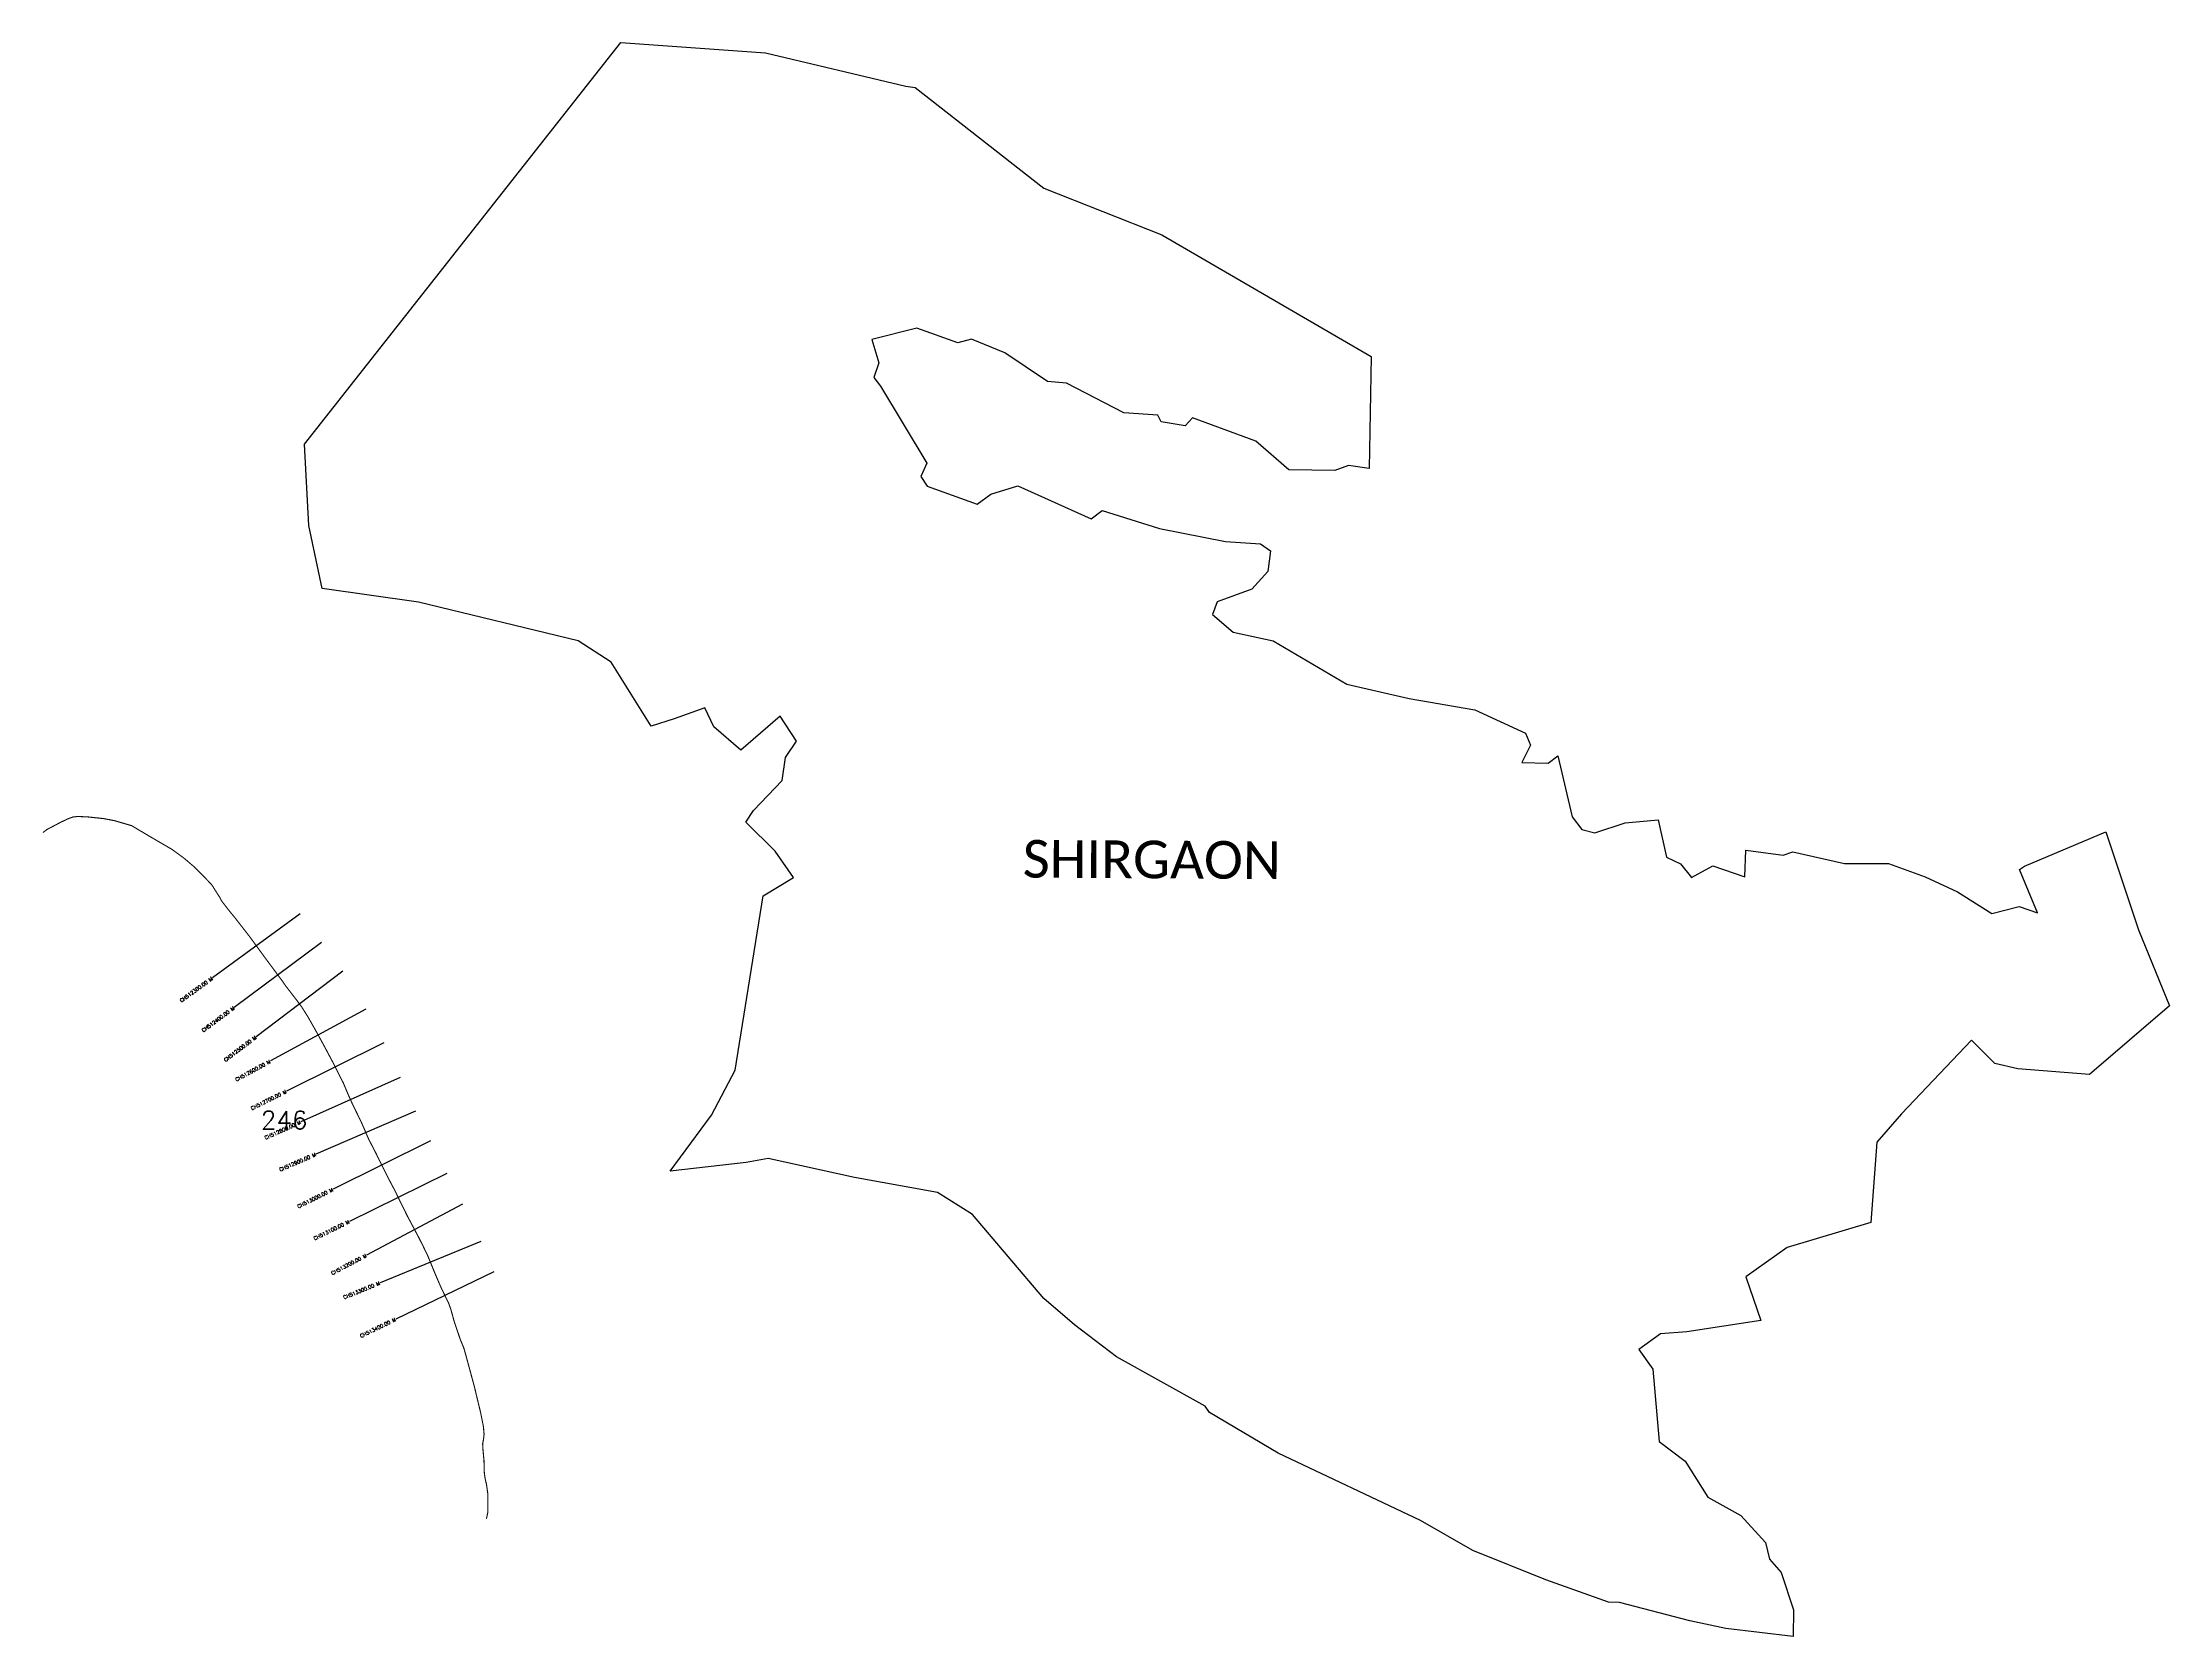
# Model space of a CAD drawing. Header units: metres. Extents: x 316141 to 322015, y 1880764 to 1885164.
import ezdxf
from ezdxf.enums import TextEntityAlignment as Align

# ---------------------------------------------------------------- set-up
doc = ezdxf.new("R2010")
doc.units = ezdxf.units.M
for name, color, linetype in [('ARTIFICIALLY PROTECTED', 4, 'Continuous'), ('CS', 134, 'Continuous'), ('CSMark', 6, 'Continuous'), ('village', 3, 'Continuous'), ('VILLAGE NAME', 250, 'Continuous')]:
    doc.layers.add(name, color=color, linetype=linetype)
doc.styles.get("Standard").update_dxf_attribs({"font": 'simplex.shx'})

msp = doc.modelspace()

# ---------------------------------------------------------------- linework, layer by layer
at = {"color": 6, "flags": 128}
msp.add_lwpolyline([(317737.8, 1885164.4), (318137.4, 1885136.3)], dxfattribs=at)
at = {"layer": 'ARTIFICIALLY PROTECTED', "flags": 128}
msp.add_lwpolyline([(316142, 1882983.4, 3, 3, 0), (316152.4, 1882991.5, 3, 3, 0), (316191.3, 1883012, 3, 3, 0), (316210.9, 1883021.3, 3, 3, 0), (316224.6, 1883026.2, 3, 3, 0), (316237.9, 1883027.7, 3, 3, 0), (316267, 1883026.3, 3, 3, 0), (316308.8, 1883021.9, 3, 3, 0), (316339.2, 1883016.1, 3, 3, 0), (316386.6, 1883002.3, 3, 3, 0), (316438.1, 1882971.7, 3, 3, 0), (316497.6, 1882937.1, 3, 3, 0), (316530.4, 1882913.2, 3, 3, 0), (316558.5, 1882889.4, 3, 3, 0), (316585.8, 1882862.3, 3, 3, 0), (316608.8, 1882837.9, 3, 3, 0), (316615.6, 1882826.7, 3, 3, 0), (316621.3, 1882817.8, 3, 3, 0), (316630.3, 1882803.9, 3, 3, 0), (316635.2, 1882794.3, 3, 3, 0), (316657.9, 1882765.1, 3, 3, 0), (316673.6, 1882746, 3, 3, 0), (316713.3, 1882694.9, 3, 3, 0), (316756.2, 1882636.1, 3, 3, 0), (316803.1, 1882572.9, 3, 3, 0), (316812.6, 1882559.1, 3, 3, 0), (316822.5, 1882546.4, 3, 3, 0), (316843, 1882519.7, 3, 3, 0), (316855.7, 1882502.7, 3, 3, 0), (316873.8, 1882474, 3, 3, 0), (316895.4, 1882435.9, 3, 3, 0), (316919.2, 1882392.4, 3, 3, 0), (316945.9, 1882342.3, 3, 3, 0), (316963.9, 1882306.1, 3, 3, 0), (316971.6, 1882291.2, 3, 3, 0), (316983.8, 1882262, 3, 3, 0), (316995.6, 1882235.6, 3, 3, 0), (317021.8, 1882181.7, 3, 3, 0), (317041.4, 1882136.4, 3, 3, 0), (317059.5, 1882101.5, 3, 3, 0), (317096.1, 1882027.9, 3, 3, 0), (317102.6, 1882015.6, 3, 3, 0), (317111.2, 1881999.4, 3, 3, 0), (317117, 1881987.9, 3, 3, 0), (317122.4, 1881976.7, 3, 3, 0), (317147.7, 1881925.2, 3, 3, 0), (317158.9, 1881904.3, 3, 3, 0), (317159.8, 1881902.5, 3, 3, 0), (317178.6, 1881867.1, 3, 3, 0), (317190.8, 1881843, 3, 3, 0), (317205, 1881813.5, 3, 3, 0), (317225.5, 1881763.4, 3, 3, 0), (317241.5, 1881726.4, 3, 3, 0), (317261.8, 1881684.4, 3, 3, 0), (317268.2, 1881666.9, 3, 3, 0), (317278.1, 1881631.2, 3, 3, 0), (317294.6, 1881582.8, 3, 3, 0), (317303.9, 1881560.4, 3, 3, 0), (317310, 1881539, 3, 3, 0), (317332.7, 1881455.3, 3, 3, 0), (317350.5, 1881381.3, 3, 3, 0), (317358.1, 1881343.2, 3, 3, 0), (317360, 1881322.1, 3, 3, 0), (317358.6, 1881309.5, 3, 3, 0), (317358.4, 1881307.7, 3, 3, 0), (317356, 1881295.5, 3, 3, 0), (317356.9, 1881279.3, 3, 3, 0), (317359.7, 1881249.8, 3, 3, 0), (317360.6, 1881215.2, 3, 3, 0), (317362.9, 1881199.2, 3, 3, 0), (317363.6, 1881196.2, 3, 3, 0), (317366.3, 1881185.1, 3, 3, 0), (317370.2, 1881158.8, 3, 3, 0), (317370.5, 1881140.3, 3, 3, 0), (317370.5, 1881107.5, 3, 3, 0), (317367.2, 1881091.9, 3, 3, 0), (317366.4, 1881088.5, 0, 0, 0)], format="xyseb", dxfattribs=at)
at = {"layer": 'CS'}
for p, q in [((316852.3, 1882758.9), (316609.8, 1882582.2)), ((316910.8, 1882679.4), (316669.9, 1882500.6)), ((316970.1, 1882600.2), (316730.5, 1882419.7)), ((317033.5, 1882496.1), (316770, 1882352.6)), ((317083.2, 1882402.9), (316814.6, 1882269.4)), ((317128.1, 1882306.8), (316854.2, 1882184.4)), ((317171, 1882214.5), (316895.7, 1882095.4)), ((317211.9, 1882132), (316943.2, 1881998.6)), ((317257.3, 1882042.2), (316988.1, 1881909.9)), ((317300.7, 1881957.1), (317035.4, 1881816.9)), ((317350.6, 1881853.8), (317072.8, 1881740.3)), ((317386.7, 1881770.8), (317116.6, 1881640.1))]:
    msp.add_line(p, q, dxfattribs=at)
at = {"layer": 'village', "color": 6}
for points in [[(318137.4, 1885136.3, 0), (318524.6, 1885044.4, 0), (318550.4, 1885040.6, 0), (318906.2, 1884762.5, 0), (319231.6, 1884633.1, 0), (319809.9, 1884297.5, 0), (319803.9, 1883988.6, 0), (319747.2, 1883996.7, 0), (319709.1, 1883983, 0), (319582.6, 1883984.4, 0), (319491.5, 1884063.8, 0), (319316.8, 1884128.4, 0), (319296.1, 1884106.4, 0), (319229.9, 1884116.9, 0), (319220.6, 1884135.9, 0), (319126.7, 1884141.9, 0), (318968.6, 1884223.7, 0), (318916.2, 1884228.7, 0), (318798.4, 1884308, 0), (318706.1, 1884345.2, 0), (318668.3, 1884335.3, 0), (318555.1, 1884376, 0), (318431.1, 1884344.9, 0), (318450.5, 1884280.2, 0), (318436.2, 1884239.4, 0), (318454.5, 1884215.9, 0), (318582.8, 1884003, 0), (318566.4, 1883966.7, 0), (318584.1, 1883939.3, 0), (318722.1, 1883890.1, 0), (318759.5, 1883917.4, 0), (318833.9, 1883940.7, 0), (319036.3, 1883849.4, 0), (319066.8, 1883872, 0), (319225, 1883823.1, 0), (319407.7, 1883786.8, 0), (319504.6, 1883780.5, 0), (319531.9, 1883761.2, 0), (319524.1, 1883704.3, 0), (319479.9, 1883654.9, 0), (319384.5, 1883620, 0), (319371.8, 1883584.9, 0), (319428.4, 1883536.4, 0), (319539.4, 1883512.4, 0), (319742.7, 1883393.4, 0), (319915, 1883353.3, 0), (320096, 1883322.4, 0), (320236, 1883257.9, 0), (320249.6, 1883224.9, 0), (320225.7, 1883176.6, 0), (320298.8, 1883174.8, 0), (320325.2, 1883195.1, 0), (320364.6, 1883026.5, 0), (320391.6, 1882991.8, 0), (320427.7, 1882982.9, 0), (320511, 1883009.9, 0), (320602.5, 1883018.2, 0), (320625.6, 1882915, 0), (320663.8, 1882896.6, 0), (320694.5, 1882859.5, 0), (320753, 1882891.3, 0), (320841.6, 1882861.4, 0), (320844.8, 1882934.2, 0), (320947.9, 1882921.3, 0), (320974.8, 1882929.9, 0), (321116.8, 1882897.6, 0), (321238.9, 1882897.5, 0), (321339.5, 1882860.8, 0), (321429, 1882820, 0), (321523.6, 1882760.1, 0), (321599.8, 1882779.1, 0), (321650.3, 1882761.8, 0), (321600.2, 1882881.2, 0), (321614.1, 1882890.7, 0), (321839.1, 1882985.6, 0), (321928.6, 1882714.3, 0), (322014.5, 1882505, 0), (321793.7, 1882315.4, 0), (321596, 1882331, 0), (321532.3, 1882345.4, 0), (321468.2, 1882409.7, 0), (321274.2, 1882206.6, 0), (321205.9, 1882128.6, 0), (321189.7, 1881907.1, 0), (320959.1, 1881838.1, 0), (320844.8, 1881756.9, 0), (320886, 1881636, 0), (320681.4, 1881604.6, 0), (320609.2, 1881599.7, 0), (320549.2, 1881556.5, 0), (320588.1, 1881501.5, 0), (320605.3, 1881302, 0), (320677.3, 1881247.6, 0), (320739.7, 1881148.3, 0), (320830.5, 1881098.1, 0), (320898.5, 1881023.4, 0), (320910.3, 1880977, 0), (320941.8, 1880940.2, 0), (320976.2, 1880837.4, 0), (320975.2, 1880763.8, 0), (320789.2, 1880785.8, 0), (320690, 1880806.8, 0), (320495.4, 1880857.9, 0), (320464.9, 1880858.5, 0), (320292.6, 1880920.5, 0), (320091, 1881000.7, 0), (319946.4, 1881084.3, 0), (319552.6, 1881269.7, 0), (319363.8, 1881382.3, 0), (319351, 1881399.3, 0), (319106.9, 1881535.5, 0), (318990.9, 1881623.7, 0), (318906, 1881697, 0), (318708.6, 1881929, 0), (318612.1, 1881989.3, 0), (318383.3, 1882031.2, 0), (318144.8, 1882083.5, 0), (318084, 1882072.5, 0), (317873.8, 1882048.3, 0), (317988.4, 1882203.3, 0), (318053.1, 1882327.7, 0), (318130.5, 1882809, 0), (318214.4, 1882859, 0), (318163.7, 1882931.9, 0), (318082.6, 1883011.6, 0), (318103.9, 1883044.3, 0), (318183.1, 1883126.6, 0), (318192.1, 1883190.6, 0), (318222.9, 1883235.5, 0), (318177.5, 1883304.3, 0), (318069, 1883211.1, 0), (317994.4, 1883274.9, 0), (317969.2, 1883327.4, 0), (317885.3, 1883297.6, 0), (317821.4, 1883277.4, 0), (317710.8, 1883453.9, 0), (317620.2, 1883512.6, 0), (317179.2, 1883619.4, 0), (316912.5, 1883657.5, 0), (316876.2, 1883830.9, 0), (316864.2, 1884055.4, 0), (317737.8, 1885164.4, 0), (317737.8, 1885164.4, 0)], [(318137.4, 1885136.3, 0), (318524.6, 1885044.4, 0), (318550.4, 1885040.6, 0), (318906.2, 1884762.5, 0), (319231.6, 1884633.1, 0), (319809.9, 1884297.5, 0), (319803.9, 1883988.6, 0), (319747.2, 1883996.7, 0), (319709.1, 1883983, 0), (319582.6, 1883984.4, 0), (319491.5, 1884063.8, 0), (319316.8, 1884128.4, 0), (319296.1, 1884106.4, 0), (319229.9, 1884116.9, 0), (319220.6, 1884135.9, 0), (319126.7, 1884141.9, 0), (318968.6, 1884223.7, 0), (318916.2, 1884228.7, 0), (318798.4, 1884308, 0), (318706.1, 1884345.2, 0), (318668.3, 1884335.3, 0), (318555.1, 1884376, 0), (318431.1, 1884344.9, 0), (318450.5, 1884280.2, 0), (318436.2, 1884239.4, 0), (318454.5, 1884215.9, 0), (318582.8, 1884003, 0), (318566.4, 1883966.7, 0), (318584.1, 1883939.3, 0), (318722.1, 1883890.1, 0), (318759.5, 1883917.4, 0), (318833.9, 1883940.7, 0), (319036.3, 1883849.4, 0), (319066.8, 1883872, 0), (319225, 1883823.1, 0), (319407.7, 1883786.8, 0), (319504.6, 1883780.5, 0), (319531.9, 1883761.2, 0), (319524.1, 1883704.3, 0), (319479.9, 1883654.9, 0), (319384.5, 1883620, 0), (319371.8, 1883584.9, 0), (319428.4, 1883536.4, 0), (319539.4, 1883512.4, 0), (319742.7, 1883393.4, 0), (319915, 1883353.3, 0), (320096, 1883322.4, 0), (320236, 1883257.9, 0), (320249.6, 1883224.9, 0), (320225.7, 1883176.6, 0), (320298.8, 1883174.8, 0), (320325.2, 1883195.1, 0), (320364.6, 1883026.5, 0), (320391.6, 1882991.8, 0), (320427.7, 1882982.9, 0), (320511, 1883009.9, 0), (320602.5, 1883018.2, 0), (320625.6, 1882915, 0), (320663.8, 1882896.6, 0), (320694.5, 1882859.5, 0), (320753, 1882891.3, 0), (320841.6, 1882861.4, 0), (320844.8, 1882934.2, 0), (320947.9, 1882921.3, 0), (320974.8, 1882929.9, 0), (321116.8, 1882897.6, 0), (321238.9, 1882897.5, 0), (321339.5, 1882860.8, 0), (321429, 1882820, 0), (321523.6, 1882760.1, 0), (321599.8, 1882779.1, 0), (321650.3, 1882761.8, 0), (321600.2, 1882881.2, 0), (321614.1, 1882890.7, 0), (321839.1, 1882985.6, 0), (321928.6, 1882714.3, 0), (322014.5, 1882505, 0), (321793.7, 1882315.4, 0), (321596, 1882331, 0), (321532.3, 1882345.4, 0), (321468.2, 1882409.7, 0), (321274.2, 1882206.6, 0), (321205.9, 1882128.6, 0), (321189.7, 1881907.1, 0), (320959.1, 1881838.1, 0), (320844.8, 1881756.9, 0), (320886, 1881636, 0), (320681.4, 1881604.6, 0), (320609.2, 1881599.7, 0), (320549.2, 1881556.5, 0), (320588.1, 1881501.5, 0), (320605.3, 1881302, 0), (320677.3, 1881247.6, 0), (320739.7, 1881148.3, 0), (320830.5, 1881098.1, 0), (320898.5, 1881023.4, 0), (320910.3, 1880977, 0), (320941.8, 1880940.2, 0), (320976.2, 1880837.4, 0), (320975.2, 1880763.8, 0), (320789.2, 1880785.8, 0), (320690, 1880806.8, 0), (320495.4, 1880857.9, 0), (320464.9, 1880858.5, 0), (320292.6, 1880920.5, 0), (320091, 1881000.7, 0), (319946.4, 1881084.3, 0), (319552.6, 1881269.7, 0), (319363.8, 1881382.3, 0), (319351, 1881399.3, 0), (319106.9, 1881535.5, 0), (318990.9, 1881623.7, 0), (318906, 1881697, 0), (318708.6, 1881929, 0), (318612.1, 1881989.3, 0), (318383.3, 1882031.2, 0), (318144.8, 1882083.5, 0), (318084, 1882072.5, 0), (317873.8, 1882048.3, 0), (317988.4, 1882203.3, 0), (318053.1, 1882327.7, 0), (318130.5, 1882809, 0), (318214.4, 1882859, 0), (318163.7, 1882931.9, 0), (318082.6, 1883011.6, 0), (318103.9, 1883044.3, 0), (318183.1, 1883126.6, 0), (318192.1, 1883190.6, 0), (318222.9, 1883235.5, 0), (318177.5, 1883304.3, 0), (318069, 1883211.1, 0), (317994.4, 1883274.9, 0), (317969.2, 1883327.4, 0), (317885.3, 1883297.6, 0), (317821.4, 1883277.4, 0), (317710.8, 1883453.9, 0), (317620.2, 1883512.6, 0), (317179.2, 1883619.4, 0), (316912.5, 1883657.5, 0), (316876.2, 1883830.9, 0), (316864.2, 1884055.4, 0), (317737.8, 1885164.4, 0)]]:
    msp.add_polyline3d(points, dxfattribs=at)

# ---------------------------------------------------------------- texts
at = {"insert": (316743.5, 1882214.3), "char_height": 50, "attachment_point": 1}
msp.add_mtext_dynamic_manual_height_columns('246', width=84.374, gutter_width=1, heights=[74.2], dxfattribs=at)
at = {"layer": 'CSMark'}
for s, rotation, p in [('CH512300.00 M', 36.08318, (316609, 1882581.6)), ('CH512400.00 M', 36.58016, (316669.1, 1882500)), ('CH512500.00 M', 36.98985, (316729.7, 1882419.1)), ('CH512600.00 M', 28.58163, (316769.2, 1882352.1)), ('CH512700.00 M', 26.43327, (316813.7, 1882269)), ('CH512800.00 M', 24.08309, (316853.3, 1882184)), ('CH512900.00 M', 23.39137, (316894.8, 1882095)), ('CH513000.00 M', 26.39203, (316942.3, 1881998.2)), ('CH513100.00 M', 26.16588, (316987.2, 1881909.5)), ('CH513200.00 M', 27.8527, (317034.6, 1881816.4)), ('CH513300.00 M', 22.21721, (317071.9, 1881740)), ('CH513400.00 M', 25.81799, (317115.7, 1881639.7))]:
    msp.add_text(s, height=10, rotation=rotation, dxfattribs=at).set_placement(p, align=Align.MIDDLE_RIGHT)
at = {"layer": 'VILLAGE NAME', "insert": (318848, 1882963), "char_height": 104.042, "attachment_point": 1, "rotation": 359.67619}
msp.add_mtext_dynamic_manual_height_columns('{\\fCalibri|b0|i0|c0|p34;SHIRGAON}', width=1306.667, gutter_width=520.2, heights=[0], dxfattribs=at)

doc.saveas('drawing.dxf')
